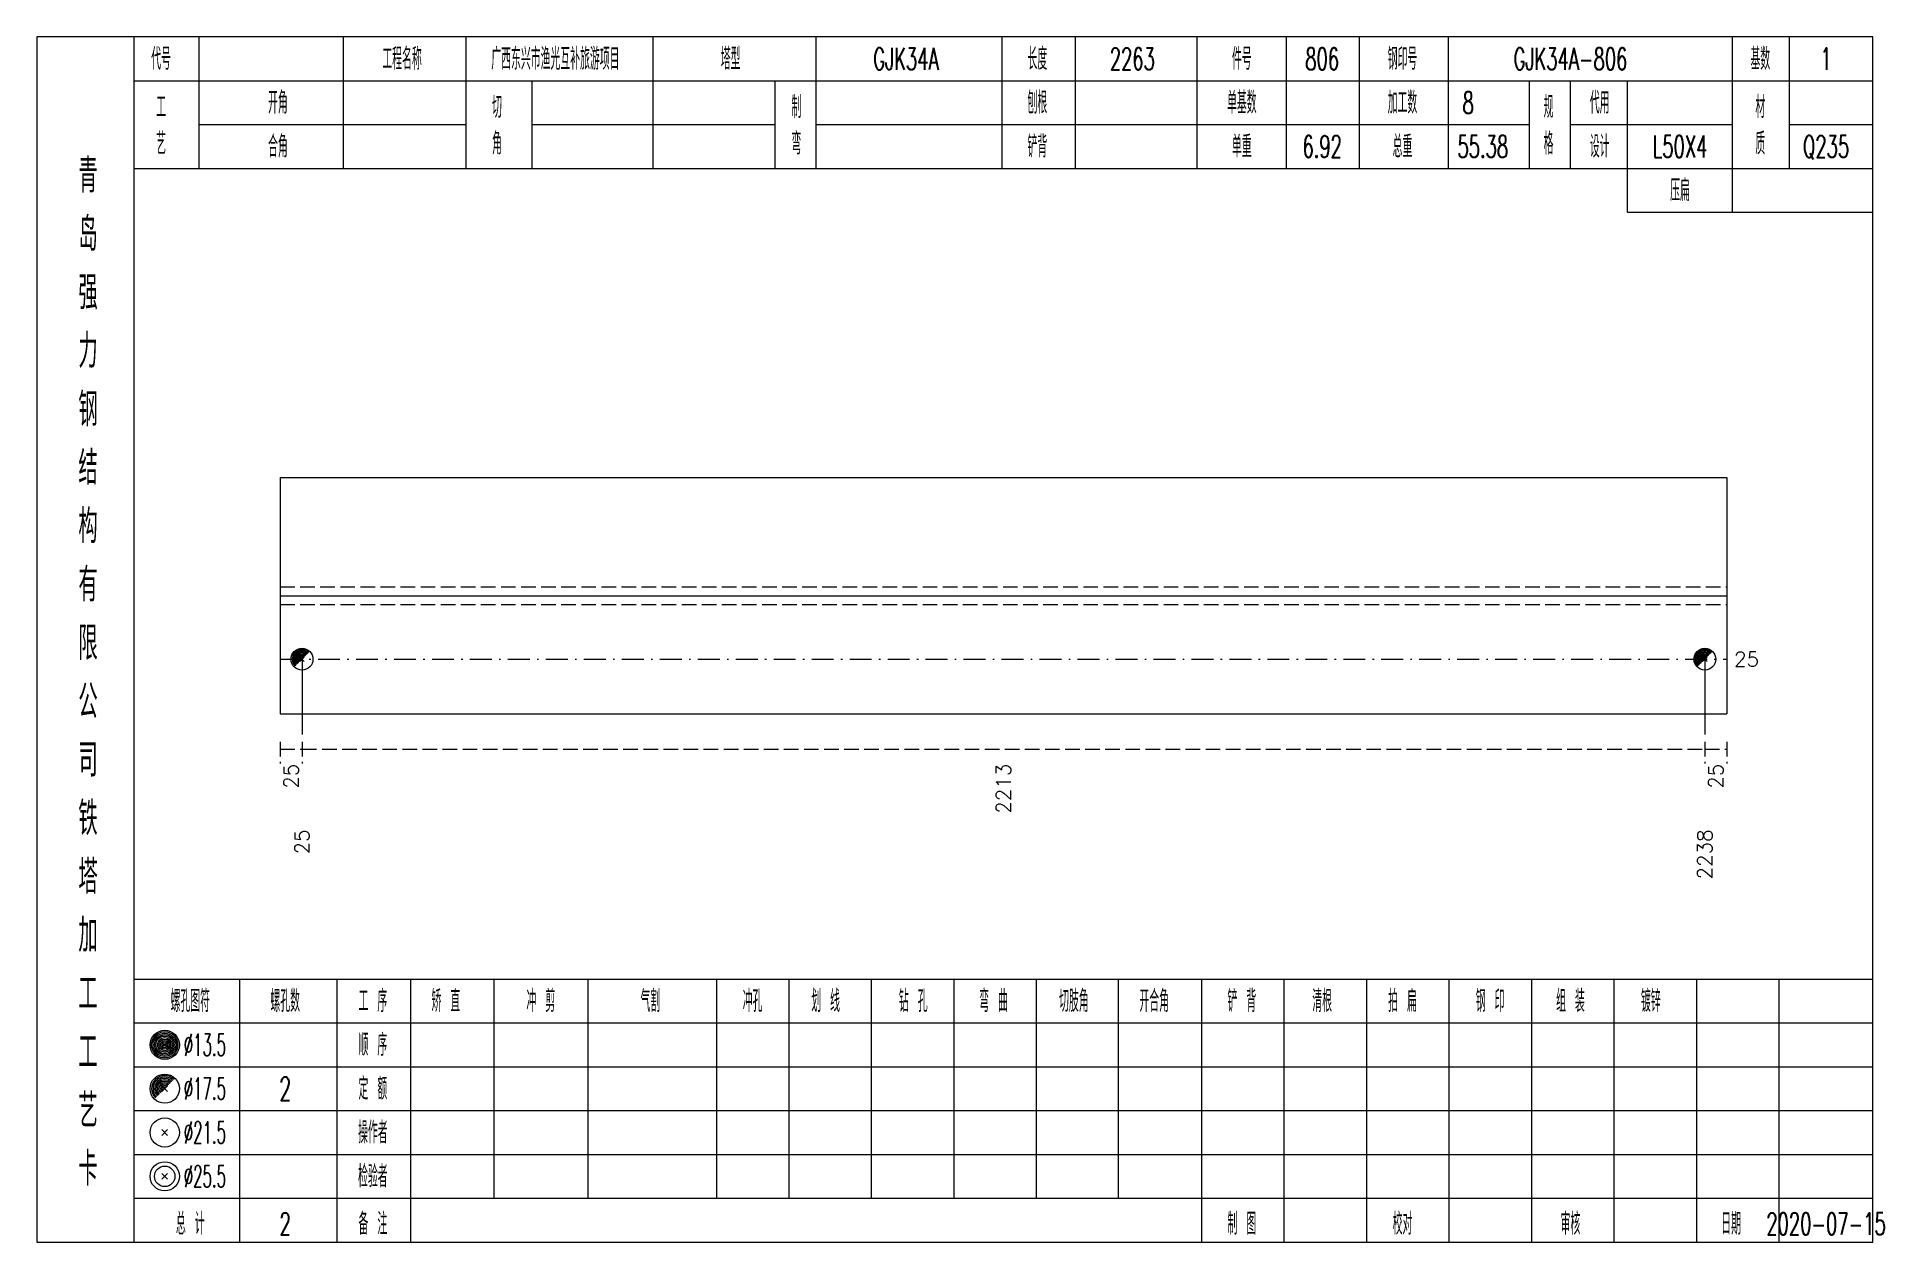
# Model space of a CAD drawing. Extents: x 0 to 2606, y -377 to 6479.
# Drawn here: x 0 to 252.9, y 2975 to 3140 of the extents above; entities that cross this region are included whole.
import ezdxf
from ezdxf.enums import TextEntityAlignment as Align

# ---------------------------------------------------------------- set-up
doc = ezdxf.new("R2010")
doc.units = 0
doc.header["$MEASUREMENT"] = 0
doc.linetypes.add('一点画线', pattern=[5.2, 3, -1, 0.2, -1])
doc.linetypes.add('虚线', pattern=[2.75, 2, -0.75])
doc.layers.get('0').update_dxf_attribs({"linetype": 'CONTINUOUS', "lineweight": 25})
doc.layers.add('1', color=7, linetype='CONTINUOUS', lineweight=25)
doc.layers.add('4', color=7, linetype='CONTINUOUS', lineweight=25)
doc.styles.get("Standard").update_dxf_attribs({"font": 'simplex.shx', "width": 0.7, "height": 3, "bigfont": 'gbhzfs.shx'})

msp = doc.modelspace()

# ---------------------------------------------------------------- texts
at = {"color": 7, "linetype": 'Continuous', "lineweight": 13}
msp.add_text('25', height=2, dxfattribs=at).set_placement((232.4, 3054.8), align=Align.MIDDLE_LEFT)
at = {"color": 8, "linetype": 'Continuous', "lineweight": 9}
for s, p in [('25', (34.8, 3040.5)), ('2213', (132.35, 3040.5)), ('25', (229.9, 3040.5))]:
    msp.add_text(s, height=2, rotation=90, dxfattribs=at).set_placement(p, align=Align.MIDDLE_RIGHT)
at = {"layer": '1', "color": 7, "linetype": 'Continuous', "lineweight": 13}
for s, p in [('25', (36.3, 3031.5)), ('2238', (228.4, 3031.5))]:
    msp.add_text(s, height=2, rotation=90, dxfattribs=at).set_placement(p, align=Align.MIDDLE_RIGHT)
at = {"layer": '4', "color": 1, "linetype": 'Continuous', "lineweight": 13}
for s, height, width, p in [('代号', 3, 0.6, (17, 3137)), ('工程名称', 3, 0.6, (50, 3137)), ('广西东兴市渔光互补旅游项目', 3, 0.6, (71, 3137)), ('塔型', 3, 0.6, (95, 3137)), ('GJK34A', 3, 0.6, (119, 3137)), ('长度', 3, 0.6, (137, 3137)), ('2263', 3, 0.6, (150, 3137)), ('件号', 3, 0.6, (165, 3137)), ('806', 3, 0.6, (176, 3137)), ('钢印号', 3, 0.6, (187, 3137)), ('GJK34A-806', 3, 0.6, (210, 3137)), ('基数', 3, 0.6, (236, 3137)), ('1', 3, 0.6, (245, 3137)), ('工', 3, 0.6, (17, 3130.4)), ('开角', 3, 0.6, (33, 3131)), ('切', 3, 0.6, (63, 3130.4)), ('制', 3, 0.6, (104, 3130.4)), ('刨根', 3, 0.6, (137, 3131)), ('单基数', 3, 0.6, (165, 3131)), ('加工数', 3, 0.6, (187, 3131)), ('8', 3, 0.6, (196, 3131)), ('规', 3, 0.6, (207, 3130.4)), ('代用', 3, 0.6, (214, 3131)), ('材', 3, 0.6, (236, 3130.4)), ('艺', 3, 0.6, (17, 3125.4)), ('合角', 3, 0.6, (33, 3125)), ('角', 3, 0.6, (63, 3125.4)), ('弯', 3, 0.6, (104, 3125.4)), ('铲背', 3, 0.6, (137, 3125)), ('单重', 3, 0.6, (165, 3125)), ('6.92', 3, 0.6, (176, 3125)), ('总重', 3, 0.6, (187, 3125)), ('55.38', 3, 0.6, (198, 3125)), ('格', 3, 0.6, (207, 3125.4)), ('设计', 3, 0.6, (214, 3125)), ('L50X4', 3, 0.6, (225, 3125)), ('质', 3, 0.6, (236, 3125.4)), ('Q235', 3, 0.6, (245, 3125)), ('青', 4.6, 0.8, (7, 3121)), ('压扁', 3, 0.6, (225, 3119)), ('岛', 4.6, 0.8, (7, 3113)), ('强', 4.6, 0.8, (7, 3105)), ('力', 4.6, 0.8, (7, 3097)), ('钢', 4.6, 0.8, (7, 3089)), ('结', 4.6, 0.8, (7, 3081)), ('构', 4.6, 0.8, (7, 3073)), ('有', 4.6, 0.8, (7, 3065)), ('限', 4.6, 0.8, (7, 3057)), ('公', 4.6, 0.8, (7, 3049)), ('司', 4.6, 0.8, (7, 3041)), ('铁', 4.6, 0.8, (7, 3033)), ('塔', 4.6, 0.8, (7, 3025)), ('加', 4.6, 0.8, (7, 3017)), ('工', 4.6, 0.8, (7, 3009)), ('螺孔图符', 3, 0.6, (21, 3008)), ('螺孔数', 3, 0.6, (34, 3008)), ('工 序', 3, 0.6, (46, 3008)), ('矫 直', 3, 0.6, (56, 3008)), ('冲 剪', 3, 0.6, (69, 3008)), ('气割', 3, 0.6, (84, 3008)), ('冲孔', 3, 0.6, (98, 3008)), ('划 线', 3, 0.6, (108, 3008)), ('钻 孔', 3, 0.6, (120, 3008)), ('弯 曲', 3, 0.6, (131, 3008)), ('切肢角', 3, 0.6, (142, 3008)), ('开合角', 3, 0.6, (153, 3008)), ('铲 背', 3, 0.6, (165, 3008)), ('清根', 3, 0.6, (176, 3008)), ('拍 扁', 3, 0.6, (187, 3008)), ('钢 印', 3, 0.6, (199, 3008)), ('组 装', 3, 0.6, (210, 3008)), ('镀锌', 3, 0.6, (221, 3008)), ('工', 4.6, 0.8, (7, 3001)), ('%%C13.5', 3, 0.5, (23, 3002)), ('顺 序', 3, 0.6, (46, 3002)), ('%%C17.5', 3, 0.5, (23, 2996)), ('2', 3.2, 0.6, (34, 2996)), ('定 额', 3, 0.6, (46, 2996)), ('艺', 4.6, 0.8, (7, 2993)), ('%%C21.5', 3, 0.5, (23, 2990)), ('操作者', 3, 0.6, (46, 2990)), ('卡', 4.6, 0.8, (7, 2985)), ('%%C25.5', 3, 0.5, (23, 2984)), ('检验者', 3, 0.6, (46, 2984)), ('总 计', 3, 0.6, (21, 2977.5)), ('2', 3, 0.6, (34, 2977.5)), ('备 注', 3, 0.6, (46, 2977.5)), ('制 图', 3, 0.6, (165, 2977.5)), ('校对', 3, 0.6, (187, 2977.5)), ('审核', 3, 0.6, (210, 2977.5)), ('日期', 3, 0.6, (232, 2977.5)), ('2020-07-15', 3, 0.6, (245, 2977.5))]:
    msp.add_text(s, height=height, dxfattribs=dict(at, width=width)).set_placement(p, align=Align.MIDDLE_CENTER)

# ---------------------------------------------------------------- linework, layer by layer
at = {"color": 7, "linetype": 'Continuous', "lineweight": 18}
for p, q in [((33.3, 3079.7), (33.3, 3047.3)), ((33.3, 3079.7), (231.4, 3079.7)), ((231.4, 3079.7), (231.4, 3047.3)), ((33.3, 3063.5), (231.4, 3063.5))]:
    msp.add_line(p, q, dxfattribs=at)
at = {"color": 1, "linetype": '虚线', "lineweight": 18}
for p, q in [((33.3, 3064.7), (231.4, 3064.7)), ((33.3, 3062.3), (231.4, 3062.3))]:
    msp.add_line(p, q, dxfattribs=at)
at = {"color": 3, "linetype": '一点画线', "lineweight": 13}
msp.add_line((33.3, 3054.8), (231.4, 3054.8), dxfattribs=at)
at = {"color": 7, "linetype": 'Continuous', "lineweight": 13}
for p, q in [((36.3, 3054.8), (36.3, 3044.5)), ((228.4, 3054.8), (228.4, 3044.5))]:
    msp.add_line(p, q, dxfattribs=at)
at = {"color": 8, "linetype": '虚线', "lineweight": 9}
for p, q in [((33.3, 3043.5), (33.3, 3040.5)), ((36.3, 3043.5), (36.3, 3040.5)), ((36.3, 3043.5), (36.3, 3040.5)), ((228.4, 3043.5), (228.4, 3040.5)), ((228.4, 3043.5), (228.4, 3040.5)), ((231.4, 3043.5), (231.4, 3040.5)), ((33.3, 3042.5), (36.3, 3042.5)), ((36.3, 3042.5), (228.4, 3042.5)), ((228.4, 3042.5), (231.4, 3042.5))]:
    msp.add_line(p, q, dxfattribs=at)
at = {"layer": '1', "color": 7, "linetype": 'Continuous', "lineweight": 0}
for p, q in [((36, 3054.5), (36.6, 3055.1)), ((36, 3055.1), (36.6, 3054.5)), ((228.1, 3054.5), (228.7, 3055.1)), ((228.1, 3055.1), (228.7, 3054.5))]:
    msp.add_line(p, q, dxfattribs=at)
at = {"layer": '1', "color": 7, "linetype": 'Continuous', "lineweight": 18}
msp.add_line((33.3, 3047.3), (231.4, 3047.3), dxfattribs=at)
at = {"layer": '1', "color": 7, "linetype": 'Continuous', "lineweight": 13}
for centre in [(36.3, 3054.8), (228.4, 3054.8)]:
    msp.add_circle(centre, 1.5, dxfattribs=at)
for centre, radius in [((36.3, 3054.8), 1.35), ((36.3, 3054.8), 1.2), ((36.3, 3054.8), 1.05), ((36.3, 3054.8), 0.9), ((228.4, 3054.8), 1.35), ((228.4, 3054.8), 1.2), ((228.4, 3054.8), 1.05), ((228.4, 3054.8), 0.9), ((36.3, 3054.8), 0.75), ((36.3, 3054.8), 0.6), ((36.3, 3054.8), 0.45), ((36.3, 3054.8), 0.3), ((36.3, 3054.8), 0.15), ((228.4, 3054.8), 0.75), ((228.4, 3054.8), 0.6), ((228.4, 3054.8), 0.45), ((228.4, 3054.8), 0.3), ((228.4, 3054.8), 0.15)]:
    msp.add_arc(centre, radius, 45, 225, dxfattribs=at)
at = {"layer": '4', "color": 1, "linetype": 'Continuous', "lineweight": 18}
for p, q in [((13.3, 2975), (13.3, 3140)), ((22.2, 3122), (22.2, 3140)), ((42, 3122), (42, 3140)), ((58.8, 3122), (58.8, 3140)), ((84.4, 3122), (84.4, 3140)), ((106.7, 3122), (106.7, 3140)), ((132.2, 3122), (132.2, 3140)), ((142.2, 3122), (142.2, 3140)), ((158.9, 3122), (158.9, 3140)), ((171.1, 3122), (171.1, 3140)), ((181.1, 3122), (181.1, 3140)), ((193.3, 3122), (193.3, 3140)), ((232.2, 3116), (232.2, 3140)), ((240, 3122), (240, 3140)), ((13.3, 3134), (251.4, 3134)), ((67.8, 3122), (67.8, 3134)), ((101.1, 3122), (101.1, 3134)), ((204.4, 3122), (204.4, 3134)), ((210, 3122), (210, 3134)), ((217.8, 3116), (217.8, 3134)), ((22.2, 3128), (58.8, 3128)), ((67.8, 3128), (101.1, 3128)), ((106.7, 3128), (204.4, 3128)), ((210, 3128), (232.2, 3128)), ((240, 3128), (251.4, 3128)), ((13.3, 3122), (251.4, 3122)), ((217.8, 3116), (251.4, 3116)), ((13.3, 3011), (251.4, 3011)), ((27.8, 2975), (27.8, 3011)), ((41.1, 2975), (41.1, 3011)), ((51.2, 2975), (51.2, 3011)), ((62.6, 2981), (62.6, 3011)), ((75.5, 2981), (75.5, 3011)), ((93.1, 2981), (93.1, 3011)), ((103, 2981), (103, 3011)), ((114.3, 2981), (114.3, 3011)), ((125.6, 2981), (125.6, 3011)), ((136.9, 2981), (136.9, 3011)), ((148.1, 2981), (148.1, 3011)), ((159.5, 2981), (159.5, 3011)), ((170.8, 2981), (170.8, 3011)), ((182.1, 2981), (182.1, 3011)), ((193.4, 2981), (193.4, 3011)), ((204.7, 2981), (204.7, 3011)), ((216, 2981), (216, 3011)), ((227.3, 2981), (227.3, 3011)), ((238.6, 2981), (238.6, 3011)), ((13.3, 3005), (251.4, 3005)), ((13.3, 2999), (251.4, 2999)), ((13.3, 2993), (251.4, 2993)), ((13.3, 2987), (251.4, 2987)), ((13.3, 2981), (251.4, 2981)), ((159.5, 2975), (159.5, 2981)), ((170.8, 2975), (170.8, 2981)), ((182.1, 2975), (182.1, 2981)), ((193.4, 2975), (193.4, 2981)), ((204.7, 2975), (204.7, 2981)), ((216, 2975), (216, 2981)), ((227.3, 2975), (227.3, 2981)), ((238.6, 2975), (238.6, 2981))]:
    msp.add_line(p, q, dxfattribs=at)
at = {"layer": '4', "color": 7, "linetype": 'Continuous', "lineweight": 13}
for p, q in [((17.3, 3001.8), (17.7, 3002.2)), ((17.7, 3001.8), (17.3, 3002.2)), ((17.1, 2989.6), (17.9, 2990.4)), ((17.9, 2989.6), (17.1, 2990.4)), ((17.1, 2983.6), (17.9, 2984.4)), ((17.9, 2983.6), (17.1, 2984.4))]:
    msp.add_line(p, q, dxfattribs=at)
at = {"layer": '4', "color": 7, "linetype": 'Continuous', "lineweight": 0}
for p, q in [((17.1, 2995.6), (17.9, 2996.4)), ((17.1, 2996.4), (17.9, 2995.6))]:
    msp.add_line(p, q, dxfattribs=at)
at = {"layer": '4', "color": 1, "linetype": 'Continuous', "lineweight": 18}
msp.add_lwpolyline([(0, 3140), (0, 2975), (251.4, 2975), (251.4, 3140)], close=True, dxfattribs=at)
at = {"layer": '4', "color": 7, "linetype": 'Continuous', "lineweight": 13}
for centre, radius in [((17.5, 3002), 2), ((17.5, 3002), 1.8), ((17.5, 3002), 1.6), ((17.5, 3002), 1.4), ((17.5, 3002), 1.2), ((17.5, 3002), 1), ((17.5, 3002), 0.8), ((17.5, 3002), 0.6), ((17.5, 3002), 0.4), ((17.5, 3002), 0.2), ((17.5, 2996), 2), ((17.5, 2990), 2), ((17.5, 2984), 2), ((17.5, 2984), 1.4)]:
    msp.add_circle(centre, radius, dxfattribs=at)
for radius in [1.8, 1.6, 1.4, 1.2, 1, 0.8, 0.6, 0.4, 0.2]:
    msp.add_arc((17.5, 2996), radius, 45, 225, dxfattribs=at)

msp.set_redraw_order([(e.dxf.handle, doc.entitydb.next_handle()) for e in msp.query("TEXT MTEXT ATTDEF DIMENSION ARC_DIMENSION")])  # texts and dimensions are drawn at this point

doc.saveas('drawing.dxf')
